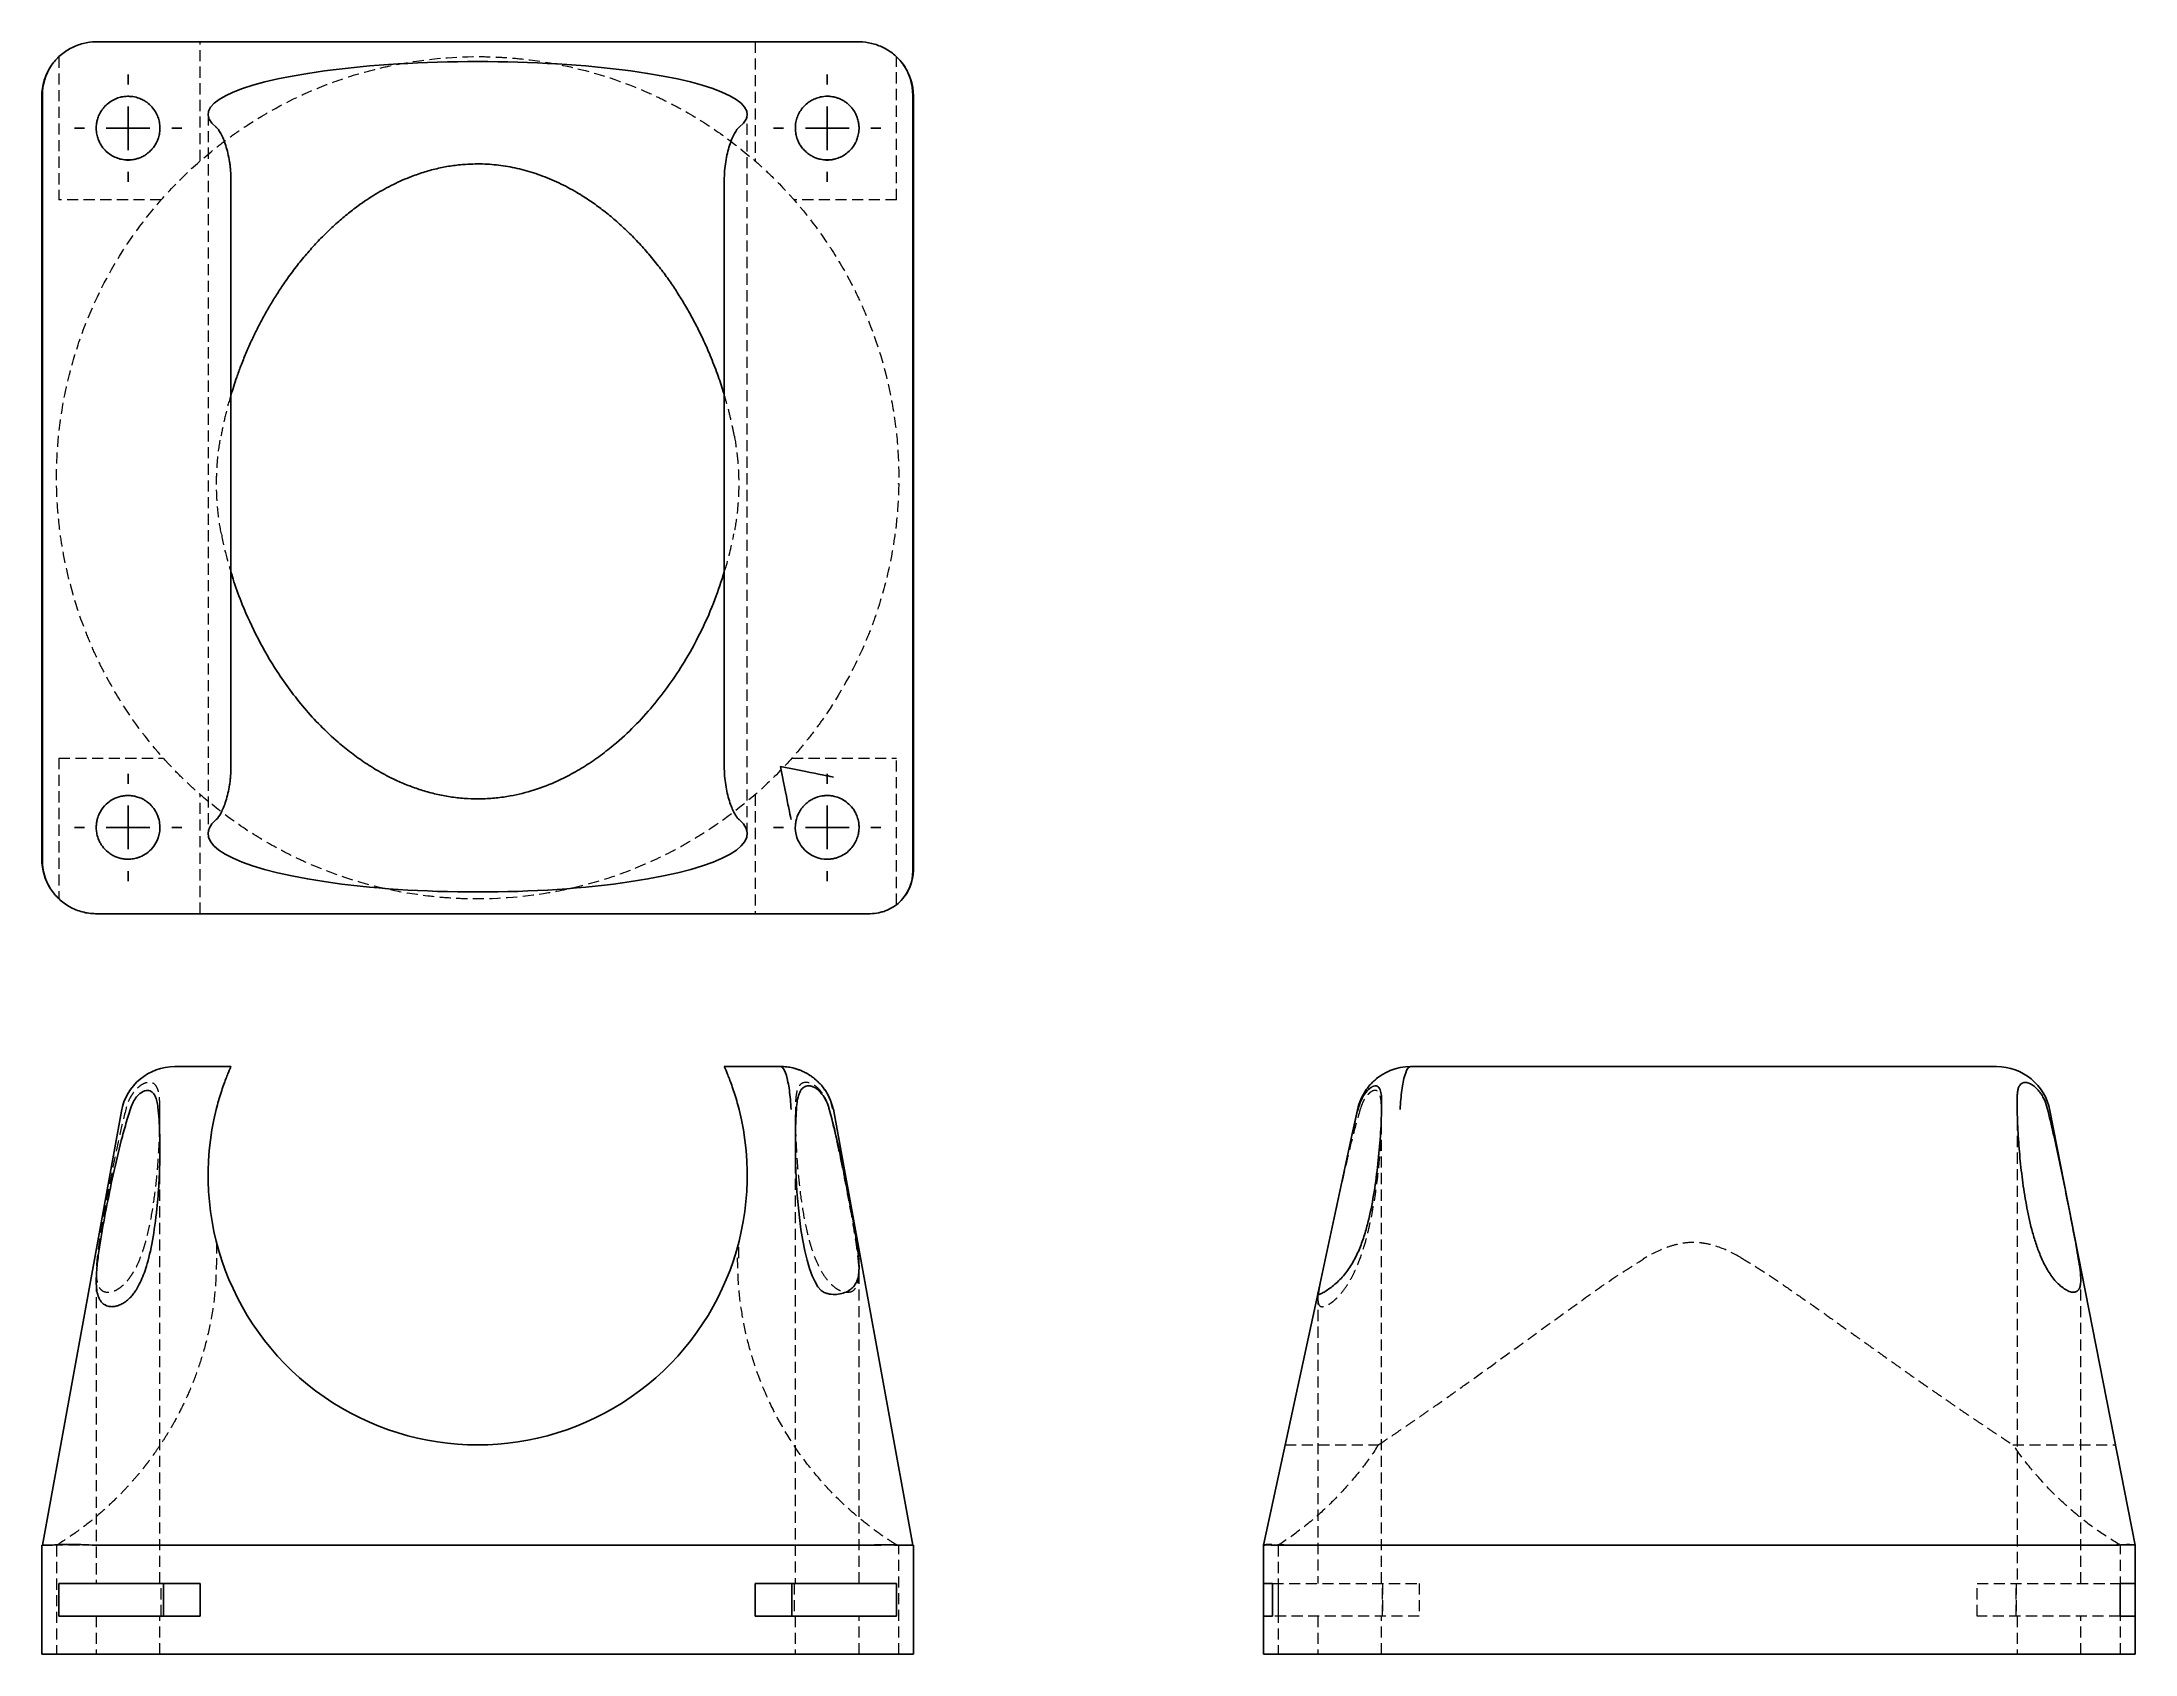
# Model space of a CAD drawing. Header units: millimetres. Extents: x 33 to 273, y 23 to 208.
import ezdxf

# ---------------------------------------------------------------- set-up
doc = ezdxf.new("R2010")
doc.units = ezdxf.units.MM
doc.linetypes.add('HIDDEN', pattern=[1.905, 1.27, -0.635])
doc.layers.add('10', color=7, linetype='Continuous')

# ---------------------------------------------------------------- blocks, each defined once
blk = doc.blocks.new('SW_CENTERMARKSYMBOL_0')
at = {"layer": '10', "color": 0}
for p, q in [((0, 5), (0, 6.15)), ((0, 0), (0, 2.5)), ((-5, 0), (-6.15, 0)), ((0, 0), (-2.5, 0)), ((0, 0), (0, -2.5)), ((0, 0), (2.5, 0)), ((5, 0), (6.15, 0)), ((0, -5), (0, -6.15))]:
    blk.add_line(p, q, dxfattribs=at)
blk = doc.blocks.new('SW_CENTERMARKSYMBOL_1')
at = {"layer": '10', "color": 0}
for p, q in [((0, 5), (0, 6.15)), ((0, 0), (0, 2.5)), ((-5, 0), (-6.15, 0)), ((0, 0), (-2.5, 0)), ((0, 0), (0, -2.5)), ((0, 0), (2.5, 0)), ((5, 0), (6.15, 0)), ((0, -5), (0, -6.15))]:
    blk.add_line(p, q, dxfattribs=at)
blk = doc.blocks.new('SW_CENTERMARKSYMBOL_2')
at = {"layer": '10', "color": 0}
for p, q in [((0, 5), (0, 6.15)), ((0, 0), (0, 2.5)), ((-5, 0), (-6.15, 0)), ((0, 0), (-2.5, 0)), ((0, 0), (0, -2.5)), ((0, 0), (2.5, 0)), ((5, 0), (6.15, 0)), ((0, -5), (0, -6.15))]:
    blk.add_line(p, q, dxfattribs=at)
blk = doc.blocks.new('SW_CENTERMARKSYMBOL_3')
at = {"layer": '10', "color": 0}
for p, q in [((0, 5), (0, 6.15)), ((0, 0), (0, 2.5)), ((-5, 0), (-6.15, 0)), ((0, 0), (-2.5, 0)), ((0, 0), (0, -2.5)), ((0, 0), (2.5, 0)), ((5, 0), (6.15, 0)), ((0, -5), (0, -6.15))]:
    blk.add_line(p, q, dxfattribs=at)

msp = doc.modelspace()

# ---------------------------------------------------------------- linework, layer by layer
at = {"color": 7, "linetype": 'HIDDEN', "lineweight": 18}
for p, q in [((35.12, 206.2), (35.12, 189.82)), ((51.32, 194.28), (51.32, 207.91)), ((114.86, 207.91), (114.86, 194.28)), ((131.06, 189.82), (131.06, 206.2)), ((52.22, 199.61), (52.22, 117.24)), ((113.96, 117.24), (113.96, 199.61)), ((39.41, 198.1), (39.41, 198.03)), ((119.48, 198.22), (119.47, 198.03)), ((46.86, 189.82), (35.12, 189.82)), ((131.06, 189.82), (119.33, 189.82)), ((35.12, 125.91), (47.1, 125.91)), ((35.12, 125.91), (35.12, 109.8)), ((119.09, 125.91), (131.06, 125.91)), ((131.06, 109.12), (131.06, 125.91)), ((51.32, 108.09), (51.32, 121.72)), ((114.86, 121.72), (114.86, 108.09)), ((39.41, 118.07), (39.41, 117.97)), ((39.41, 117.97), (39.41, 117.85)), ((122.93, 87.8), (122.83, 87.94)), ((186.62, 31.41), (186.62, 86.35)), ((259.39, 86.45), (259.39, 31.41)), ((46.7, 81.23), (46.7, 85.08)), ((119.47, 85.05), (119.47, 81.54)), ((183.86, 85.68), (183.86, 85.64)), ((119.47, 81.54), (119.47, 31.41)), ((46.7, 31.41), (46.7, 81.23)), ((53.19, 70.44), (53.19, 68.62)), ((112.99, 68.63), (112.99, 70.45)), ((53.25, 68.62), (53.25, 68.62)), ((126.77, 31.41), (126.77, 67.6)), ((39.41, 67.07), (39.41, 66.1)), ((39.41, 66.1), (39.41, 31.41)), ((266.68, 31.41), (266.68, 66.19)), ((179.32, 64.62), (179.32, 31.41)), ((175.57, 47.26), (186.24, 47.26)), ((258.91, 47.26), (270.66, 47.26)), ((34.17, 35.77), (34.3, 35.77)), ((34.87, 35.77), (34.87, 23.31)), ((131.09, 35.77), (131.24, 35.77)), ((131.3, 35.77), (131.31, 35.77)), ((131.31, 35.77), (131.31, 35.77)), ((131.32, 23.31), (131.32, 35.77)), ((174.78, 35.77), (174.78, 23.31)), ((271.22, 23.31), (271.22, 35.78)), ((46.86, 27.67), (46.86, 31.41)), ((119.33, 31.41), (119.33, 27.67)), ((174.12, 31.41), (190.91, 31.41)), ((174.8, 27.67), (174.8, 31.41)), ((186.72, 31.41), (186.72, 27.67)), ((186.72, 27.67), (186.72, 31.41)), ((190.91, 31.41), (190.91, 27.67)), ((254.82, 31.41), (271.2, 31.41)), ((254.82, 27.67), (254.82, 31.41)), ((259.28, 27.67), (259.28, 31.41)), ((259.28, 31.41), (259.28, 27.67)), ((271.2, 31.41), (271.2, 27.67)), ((39.41, 27.67), (39.41, 23.31)), ((46.7, 23.31), (46.7, 27.67)), ((119.47, 27.67), (119.47, 23.31)), ((126.77, 23.31), (126.77, 27.67)), ((190.91, 27.67), (174.12, 27.67)), ((179.32, 27.67), (179.32, 23.31)), ((186.62, 23.31), (186.62, 27.67)), ((271.2, 27.67), (254.82, 27.67)), ((259.39, 27.67), (259.39, 23.31)), ((266.68, 23.31), (266.68, 27.67))]:
    msp.add_line(p, q, dxfattribs=at)
at = {"color": 7, "linetype": 'Continuous', "lineweight": 25}
for p, q in [((126.77, 207.91), (39.41, 207.91)), ((33.18, 201.68), (33.18, 114.32)), ((33.25, 114.22), (33.25, 201.78)), ((132.93, 201.78), (132.93, 113)), ((133, 113.07), (133, 201.68)), ((54.84, 124.95), (54.84, 192.04)), ((111.34, 192.04), (111.34, 124.95)), ((39.41, 108.09), (128.02, 108.09)), ((54.84, 90.59), (48.42, 90.59)), ((117.76, 90.59), (111.34, 90.59)), ((185.37, 88.57), (186.09, 89.25)), ((257.04, 90.59), (189.95, 90.59)), ((42.29, 85.48), (33.25, 35.77)), ((123.7, 85.84), (123.85, 85.68)), ((132.93, 35.77), (123.89, 85.48)), ((183.86, 85.64), (183.26, 82.88)), ((272.91, 35.77), (263.16, 85.56)), ((179.34, 64.72), (183.26, 82.88)), ((179.34, 64.72), (173.09, 35.77)), ((33.18, 35.77), (33.18, 23.31)), ((33.18, 35.77), (34.17, 35.77)), ((39.41, 35.77), (128.02, 35.77)), ((133, 35.77), (131.6, 35.77)), ((133, 23.31), (133, 35.77)), ((173.09, 35.77), (173.09, 31.41)), ((173.09, 35.77), (173.09, 35.77)), ((178.07, 35.77), (174.61, 35.77)), ((178.07, 35.77), (266.68, 35.77)), ((266.68, 35.77), (270.49, 35.77)), ((272.91, 35.77), (272.91, 35.77)), ((272.91, 31.41), (272.91, 35.77)), ((35.12, 27.67), (35.12, 31.41)), ((35.12, 31.41), (39.41, 31.41)), ((39.41, 31.41), (51.32, 31.41)), ((47.1, 31.41), (47.1, 27.67)), ((51.32, 31.41), (51.32, 27.67)), ((114.86, 27.67), (114.86, 31.41)), ((114.86, 31.41), (128.02, 31.41)), ((119.09, 27.67), (119.09, 31.41)), ((128.02, 31.41), (131.06, 31.41)), ((131.06, 31.41), (131.06, 27.67)), ((173.09, 31.41), (174.12, 31.41)), ((173.09, 27.67), (173.09, 31.41)), ((174.12, 31.41), (174.12, 27.67)), ((271.2, 31.41), (272.91, 31.41)), ((271.2, 27.67), (271.2, 31.41)), ((272.91, 31.41), (272.91, 27.67)), ((39.41, 27.67), (35.12, 27.67)), ((51.32, 27.67), (39.41, 27.67)), ((128.02, 27.67), (114.86, 27.67)), ((131.06, 27.67), (128.02, 27.67)), ((173.09, 27.67), (173.09, 23.31)), ((174.12, 27.67), (173.09, 27.67)), ((272.91, 27.67), (271.2, 27.67)), ((272.91, 23.31), (272.91, 27.67)), ((33.18, 23.31), (39.41, 23.31)), ((128.02, 23.31), (39.41, 23.31)), ((128.02, 23.31), (133, 23.31)), ((173.09, 23.31), (178.07, 23.31)), ((266.68, 23.31), (178.07, 23.31)), ((266.68, 23.31), (272.91, 23.31))]:
    msp.add_line(p, q, dxfattribs=at)
at = {"color": 7, "linetype": 'HIDDEN', "lineweight": 18, "flags": 128}
for points in [[(119.47, 198.03), (119.54, 197.34), (119.71, 196.75)], [(119.64, 119.07), (119.54, 118.66), (119.49, 118.26)], [(46.35, 116.41), (46.56, 116.94), (46.65, 117.33)]]:
    msp.add_lwpolyline(points, dxfattribs=at)
at = {"color": 7, "linetype": 'Continuous', "lineweight": 25}
for centre, radius, start, end in [((39.41, 201.68), 6.23, 90, 90.4271), ((126.77, 201.68), 6.23, 89.6252, 90), ((39.41, 201.68), 6.23, 145.2328, 180), ((126.77, 201.68), 6.23, 0, 37.7431), ((123.12, 117.97), 3.65, 175.4443, 264.7575), ((43.06, 117.97), 3.65, 305.1204, 334.6778), ((39.41, 114.32), 6.23, 180, 212.7146), ((128.02, 113.07), 4.98, 315.956, 0), ((39.41, 114.32), 6.23, 269.3785, 270), ((128.02, 113.07), 4.98, 270, 270.3986), ((48.42, 84.36), 6.23, 90, 169.6952), ((257.04, 84.36), 6.23, 11.0844, 90), ((83.09, 78.13), 30.87, 165.856, 14.144), ((117.76, 84.36), 6.23, 10.3048, 12.1837)]:
    msp.add_arc(centre, radius, start, end, dxfattribs=at)
at = {"color": 7, "linetype": 'HIDDEN', "lineweight": 18}
for centre, radius, start, end in [((43.06, 198.03), 3.65, 351.4438, 7.2091), ((43.06, 198.03), 3.65, 265.9736, 286.6725), ((123.12, 198.03), 3.65, 266.1596, 286.3712), ((83.09, 158), 48.22, 359.1284, 359.219), ((43.06, 117.97), 3.65, 76.7866, 97.3281), ((43.06, 117.97), 3.65, 14.0139, 33.3476), ((123.12, 117.97), 3.65, 79.4228, 96.9629), ((43.06, 117.97), 3.65, 287.0337, 305.1204)]:
    msp.add_arc(centre, radius, start, end, dxfattribs=at)
at = {"color": 7, "linetype": 'Continuous', "lineweight": 25}
for centre, major_axis, ratio, start_param, end_param in [((39.58, 201.56), (-4.39, 4.73), 0.966087, 0.223267, 0.805464), ((83.09, 199.61), (30.87, 0), 0.195909, 6.040234, 9.667729), ((126.59, 201.56), (4.39, 4.73), 0.966087, 5.477721, 6.111248), ((83.09, 117.24), (30.87, 0), 0.215909, 2.894734, 6.530044), ((39.58, 114.46), (-4.17, -4.95), 0.962395, 5.431224, 5.976791), ((127.86, 113.19), (3.34, -3.96), 0.962395, 0.111416, 0.851961), ((123.12, 81.54), (0, 16.89), 0.215909, 1.491285, 3.050093), ((43.06, 81.54), (0, 16.89), 0.215909, 3.75456, 4.270433), ((39.41, 64.62), (0, 28.85), 0.215909, 3.130745, 3.141593), ((128.02, 58.85), (0, 23.08), 0.215909, 3.141593, 3.148549)]:
    msp.add_ellipse(centre, major_axis=major_axis, ratio=ratio, start_param=start_param, end_param=end_param, dxfattribs=at)
at = {"color": 7, "linetype": 'HIDDEN', "lineweight": 18}
msp.add_ellipse((39.41, 67.57), major_axis=(0, 31.8), ratio=0.195909, start_param=3.134138, end_param=3.141593, dxfattribs=at)
at = {"color": 7, "linetype": 'Continuous', "lineweight": 25}
for points, knots in [([(39.37, 207.91), (38.87, 207.91), (38.38, 207.84), (37.66, 207.66), (37.42, 207.59), (36.95, 207.41), (36.73, 207.31), (36.29, 207.08), (36.08, 206.95), (35.67, 206.67), (35.47, 206.51), (34.91, 206.02), (34.58, 205.64), (34.3, 205.23)], [0, 0, 0, 0, 0.25, 0.25, 0.375, 0.375, 0.5, 0.5, 0.625, 0.625, 0.75, 0.75, 1, 1, 1, 1]), ([(131.7, 205.49), (131.41, 205.87), (131.08, 206.2), (130.36, 206.8), (129.95, 207.06), (129.11, 207.47), (128.67, 207.63), (127.75, 207.85), (127.29, 207.91), (126.81, 207.91)], [0, 0, 0, 0, 0.25, 0.25, 0.5, 0.5, 0.75, 0.75, 1, 1, 1, 1]), ([(42.84, 194.39), (42.6, 194.41), (42.37, 194.45), (41.94, 194.55), (41.74, 194.63), (41.35, 194.81), (41.15, 194.92), (40.79, 195.17), (40.61, 195.32), (40.26, 195.68), (40.1, 195.88), (39.87, 196.26), (39.8, 196.39), (39.66, 196.69), (39.6, 196.86), (39.5, 197.23), (39.45, 197.43), (39.41, 197.89), (39.4, 198.15), (39.45, 198.59), (39.48, 198.75), (39.56, 199.08), (39.61, 199.25), (39.76, 199.61), (39.86, 199.8), (40.04, 200.08), (40.1, 200.17), (40.24, 200.35), (40.32, 200.45), (40.57, 200.71), (40.75, 200.87), (41.15, 201.16), (41.36, 201.27), (41.78, 201.46), (41.98, 201.53), (42.37, 201.62), (42.56, 201.65), (42.9, 201.68), (43.06, 201.68), (43.35, 201.67), (43.49, 201.66), (43.87, 201.6), (44.09, 201.54), (44.47, 201.4), (44.64, 201.32), (44.94, 201.16), (45.07, 201.08), (45.43, 200.82), (45.62, 200.64), (45.95, 200.27), (46.08, 200.08), (46.31, 199.7), (46.4, 199.5), (46.55, 199.11), (46.6, 198.91), (46.68, 198.48), (46.7, 198.27), (46.7, 198.03)], [0, 0, 0, 0, 0.0625, 0.0625, 0.125, 0.125, 0.1875, 0.1875, 0.25, 0.25, 0.3125, 0.3125, 0.34375, 0.34375, 0.375, 0.375, 0.40625, 0.40625, 0.4375, 0.4375, 0.453125, 0.453125, 0.46875, 0.46875, 0.484375, 0.484375, 0.492187, 0.492187, 0.5, 0.5, 0.515625, 0.515625, 0.53125, 0.53125, 0.546875, 0.546875, 0.5625, 0.5625, 0.578125, 0.578125, 0.59375, 0.59375, 0.625, 0.625, 0.65625, 0.65625, 0.6875, 0.6875, 0.75, 0.75, 0.8125, 0.8125, 0.875, 0.875, 0.9375, 0.9375, 1, 1, 1, 1]), ([(119.48, 197.85), (119.47, 198.1), (119.48, 198.32), (119.54, 198.76), (119.59, 198.97), (119.72, 199.38), (119.81, 199.58), (120.02, 199.97), (120.15, 200.16), (120.46, 200.54), (120.64, 200.72), (120.98, 200.99), (121.11, 201.08), (121.4, 201.25), (121.56, 201.33), (121.92, 201.48), (122.13, 201.55), (122.61, 201.65), (122.88, 201.69), (123.37, 201.68), (123.54, 201.66), (123.91, 201.6), (124.11, 201.55), (124.42, 201.44), (124.53, 201.4), (124.74, 201.31), (124.84, 201.25), (125.05, 201.13), (125.16, 201.06), (125.36, 200.92), (125.46, 200.84), (125.64, 200.67), (125.73, 200.59), (125.89, 200.41), (125.97, 200.31), (126.18, 200.03), (126.3, 199.84), (126.48, 199.46), (126.55, 199.28), (126.66, 198.93), (126.7, 198.76), (126.75, 198.45), (126.76, 198.31), (126.77, 198.03), (126.77, 197.9), (126.74, 197.53), (126.7, 197.31), (126.6, 196.93), (126.54, 196.76), (126.41, 196.44), (126.33, 196.3), (126.1, 195.91), (125.94, 195.7), (125.59, 195.34), (125.41, 195.19), (125.04, 194.92), (124.85, 194.82), (124.45, 194.63), (124.24, 194.56), (123.81, 194.45), (123.58, 194.41), (123.34, 194.39)], [0, 0, 0, 0, 0.0625, 0.0625, 0.125, 0.125, 0.1875, 0.1875, 0.25, 0.25, 0.3125, 0.3125, 0.34375, 0.34375, 0.375, 0.375, 0.40625, 0.40625, 0.4375, 0.4375, 0.453125, 0.453125, 0.46875, 0.46875, 0.476562, 0.476562, 0.484375, 0.484375, 0.492187, 0.492187, 0.5, 0.5, 0.507812, 0.507812, 0.515625, 0.515625, 0.53125, 0.53125, 0.546875, 0.546875, 0.5625, 0.5625, 0.578125, 0.578125, 0.59375, 0.59375, 0.625, 0.625, 0.65625, 0.65625, 0.6875, 0.6875, 0.75, 0.75, 0.8125, 0.8125, 0.875, 0.875, 0.9375, 0.9375, 1, 1, 1, 1]), ([(46.7, 197.85), (46.69, 197.76), (46.69, 197.64), (46.65, 197.4), (46.63, 197.32), (46.59, 197.12), (46.56, 197.02), (46.49, 196.79), (46.44, 196.67), (46.33, 196.41), (46.26, 196.28), (46.09, 196), (45.99, 195.86), (45.77, 195.59), (45.64, 195.45), (45.36, 195.21), (45.22, 195.09), (44.92, 194.89), (44.77, 194.81), (44.47, 194.67), (44.33, 194.62), (44.07, 194.53), (43.94, 194.49), (43.7, 194.44), (43.6, 194.43), (43.4, 194.4), (43.3, 194.4), (43.06, 194.38), (42.93, 194.39), (42.84, 194.39)], [0, 0, 0, 0, 0.125, 0.125, 0.1875, 0.1875, 0.25, 0.25, 0.3125, 0.3125, 0.375, 0.375, 0.4375, 0.4375, 0.5, 0.5, 0.5625, 0.5625, 0.625, 0.625, 0.6875, 0.6875, 0.75, 0.75, 0.8125, 0.8125, 0.875, 0.875, 1, 1, 1, 1]), ([(54.84, 192.04), (54.84, 192.41), (54.83, 192.78), (54.79, 193.31), (54.77, 193.49), (54.73, 193.84), (54.7, 194.01), (54.62, 194.53), (54.56, 194.85), (54.41, 195.47), (54.33, 195.77), (54.16, 196.31), (54.07, 196.56), (53.88, 197.02), (53.78, 197.23), (53.59, 197.58), (53.49, 197.74), (53.3, 197.99), (53.21, 198.09), (53.12, 198.16)], [0, 0, 0, 0, 0.125, 0.125, 0.1875, 0.1875, 0.25, 0.25, 0.375, 0.375, 0.5, 0.5, 0.625, 0.625, 0.75, 0.75, 0.875, 0.875, 1, 1, 1, 1]), ([(113.06, 198.16), (112.88, 198.02), (112.69, 197.77), (112.3, 197.04), (112.11, 196.59), (111.85, 195.76), (111.76, 195.47), (111.62, 194.85), (111.56, 194.53), (111.45, 193.85), (111.41, 193.49), (111.35, 192.78), (111.34, 192.41), (111.34, 192.04)], [0, 0, 0, 0, 0.25, 0.25, 0.5, 0.5, 0.625, 0.625, 0.75, 0.75, 0.875, 0.875, 1, 1, 1, 1]), ([(123.34, 194.39), (123.24, 194.39), (123.12, 194.38), (122.88, 194.4), (122.79, 194.4), (122.59, 194.43), (122.48, 194.44), (122.25, 194.49), (122.12, 194.52), (121.85, 194.61), (121.71, 194.67), (121.42, 194.81), (121.27, 194.89), (120.97, 195.09), (120.82, 195.2), (120.55, 195.45), (120.42, 195.58), (120.19, 195.86), (120.09, 196), (119.92, 196.27), (119.86, 196.41), (119.74, 196.66), (119.69, 196.78), (119.62, 197.01), (119.59, 197.11), (119.55, 197.31), (119.53, 197.4), (119.49, 197.64), (119.48, 197.76), (119.48, 197.85)], [0, 0, 0, 0, 0.125, 0.125, 0.1875, 0.1875, 0.25, 0.25, 0.3125, 0.3125, 0.375, 0.375, 0.4375, 0.4375, 0.5, 0.5, 0.5625, 0.5625, 0.625, 0.625, 0.6875, 0.6875, 0.75, 0.75, 0.8125, 0.8125, 0.875, 0.875, 1, 1, 1, 1]), ([(111.34, 167.47), (111.3, 167.61), (111.07, 168.42), (110.54, 169.93), (109.8, 171.85), (109.03, 173.62), (108.27, 175.18), (107.47, 176.69), (106.63, 178.14), (105.75, 179.54), (104.81, 180.92), (103.75, 182.33), (102.58, 183.76), (101.32, 185.15), (100.03, 186.44), (98.72, 187.62), (97.4, 188.69), (95.99, 189.72), (94.34, 190.76), (92.43, 191.78), (90.31, 192.67), (88.18, 193.32), (86.05, 193.76), (83.88, 193.96), (81.91, 193.93), (80.13, 193.74), (78.58, 193.45), (77.02, 193.04), (75.29, 192.44), (73.39, 191.6), (71.35, 190.48), (69.6, 189.31), (68.1, 188.15), (66.84, 187.07), (65.59, 185.89), (64.36, 184.61), (63.16, 183.24), (61.99, 181.77), (60.96, 180.33), (60.06, 178.96), (59.27, 177.68), (58.53, 176.37), (57.82, 175.03), (57.16, 173.65), (56.54, 172.24), (55.99, 170.86), (55.4, 169.27), (55.05, 168.15), (54.84, 167.46)], [0, 0, 0, 0, 0.005473, 0.032906, 0.062982, 0.085947, 0.108417, 0.130398, 0.151896, 0.172916, 0.193466, 0.215233, 0.239212, 0.262233, 0.284314, 0.305481, 0.325758, 0.345177, 0.366739, 0.393671, 0.419369, 0.444018, 0.46783, 0.49104, 0.515216, 0.532163, 0.549461, 0.567202, 0.585475, 0.610796, 0.63737, 0.665344, 0.684398, 0.704275, 0.725001, 0.746596, 0.769081, 0.792473, 0.816788, 0.835766, 0.854943, 0.874324, 0.893912, 0.913712, 0.933728, 0.953964, 0.971936, 1, 1, 1, 1]), ([(54.84, 147.22), (54.95, 146.85), (55.32, 145.58), (56.3, 143.03), (57.87, 139.56), (59.76, 136.31), (61.59, 133.67), (63.24, 131.6), (65.06, 129.6), (66.87, 127.9), (68.61, 126.48), (70.24, 125.32), (71.99, 124.24), (73.69, 123.38), (75.3, 122.7), (76.79, 122.18), (78.34, 121.76), (79.93, 121.46), (81.54, 121.27), (83.16, 121.21), (84.8, 121.28), (86.86, 121.54), (89.28, 122.1), (91.75, 123.02), (93.86, 124.07), (95.68, 125.15), (97.39, 126.35), (99.31, 127.89), (101.34, 129.81), (103.42, 132.14), (105.29, 134.62), (107.11, 137.43), (108.8, 140.58), (110.27, 143.92), (111, 146.18), (111.34, 147.24)], [0, 0, 0, 0, 0.015398, 0.052175, 0.108814, 0.16544, 0.198488, 0.231533, 0.265164, 0.298787, 0.322351, 0.345911, 0.369999, 0.394081, 0.411655, 0.429227, 0.447259, 0.465289, 0.482895, 0.500499, 0.518742, 0.536985, 0.568786, 0.601326, 0.625615, 0.649912, 0.674868, 0.69983, 0.738332, 0.776847, 0.816366, 0.855891, 0.905891, 0.955897, 1, 1, 1, 1]), ([(53.15, 118.86), (53.33, 119.01), (53.51, 119.27), (53.8, 119.82), (53.9, 120.03), (54.08, 120.48), (54.17, 120.73), (54.35, 121.27), (54.42, 121.57), (54.57, 122.18), (54.63, 122.5), (54.71, 123), (54.73, 123.18), (54.77, 123.53), (54.79, 123.7), (54.83, 124.23), (54.84, 124.59), (54.84, 124.95)], [0, 0, 0, 0, 0.25, 0.25, 0.375, 0.375, 0.5, 0.5, 0.625, 0.625, 0.75, 0.75, 0.8125, 0.8125, 0.875, 0.875, 1, 1, 1, 1]), ([(111.34, 124.95), (111.34, 124.59), (111.35, 124.23), (111.41, 123.53), (111.45, 123.18), (111.55, 122.5), (111.61, 122.18), (111.75, 121.57), (111.83, 121.27), (112, 120.73), (112.09, 120.48), (112.28, 120.03), (112.38, 119.82), (112.57, 119.46), (112.66, 119.3), (112.85, 119.04), (112.94, 118.94), (113.03, 118.86)], [0, 0, 0, 0, 0.125, 0.125, 0.25, 0.25, 0.375, 0.375, 0.5, 0.5, 0.625, 0.625, 0.75, 0.75, 0.875, 0.875, 1, 1, 1, 1]), ([(123.85, 123.74), (123.68, 123.77), (123.19, 123.87), (121.37, 124.23), (119.37, 124.63), (117.76, 124.95)], [-1.570796, -1.570796, -1.570796, -1.570796, -1.182753, -0.988731, -0.212645, -0.212645, -0.212645, -0.212645]), ([(117.76, 124.95), (118.08, 123.34), (118.48, 121.34), (118.85, 119.52), (118.94, 119.03), (118.98, 118.86)], [-1.570796, -1.570796, -1.570796, -1.570796, -0.79471, -0.600688, -0.212645, -0.212645, -0.212645, -0.212645]), ([(45.16, 114.99), (44.96, 114.85), (44.73, 114.72), (44.31, 114.54), (44.15, 114.49), (43.88, 114.42), (43.78, 114.4), (43.58, 114.36), (43.47, 114.35), (43.24, 114.33), (43.11, 114.32), (42.85, 114.33), (42.72, 114.34), (42.43, 114.38), (42.28, 114.4), (41.97, 114.49), (41.81, 114.54), (41.51, 114.67), (41.35, 114.74), (41.05, 114.92), (40.91, 115.02), (40.52, 115.33), (40.29, 115.57), (40.03, 115.93), (39.95, 116.05), (39.82, 116.29), (39.76, 116.41), (39.61, 116.76), (39.54, 116.98), (39.45, 117.39), (39.43, 117.59), (39.41, 117.95), (39.41, 118.12), (39.44, 118.43), (39.46, 118.57), (39.51, 118.85), (39.55, 118.97), (39.66, 119.33), (39.76, 119.54), (40.06, 120.09), (40.29, 120.38), (40.8, 120.85), (41.06, 121.04), (41.64, 121.35), (41.94, 121.46), (42.45, 121.57), (42.63, 121.6), (43, 121.62), (43.21, 121.62), (43.43, 121.6)], [0, 0, 0, 0, 0.0625, 0.0625, 0.09375, 0.09375, 0.109375, 0.109375, 0.125, 0.125, 0.140625, 0.140625, 0.15625, 0.15625, 0.171875, 0.171875, 0.1875, 0.1875, 0.203125, 0.203125, 0.21875, 0.21875, 0.25, 0.25, 0.265625, 0.265625, 0.28125, 0.28125, 0.3125, 0.3125, 0.34375, 0.34375, 0.375, 0.375, 0.40625, 0.40625, 0.4375, 0.4375, 0.5, 0.5, 0.625, 0.625, 0.75, 0.75, 0.875, 0.875, 0.9375, 0.9375, 1, 1, 1, 1]), ([(43.43, 121.6), (43.51, 121.59), (43.61, 121.58), (43.85, 121.53), (43.99, 121.5), (44.32, 121.4), (44.5, 121.33), (44.79, 121.18), (44.9, 121.12), (45.1, 120.99), (45.2, 120.92), (45.49, 120.7), (45.67, 120.53), (45.88, 120.28), (45.94, 120.2), (46.06, 120.05), (46.11, 119.97), (46.24, 119.76), (46.3, 119.63), (46.41, 119.42), (46.44, 119.33), (46.47, 119.25)], [0, 0, 0, 0, 0.125, 0.125, 0.25, 0.25, 0.375, 0.375, 0.4375, 0.4375, 0.5, 0.5, 0.625, 0.625, 0.6875, 0.6875, 0.75, 0.75, 0.875, 0.875, 1, 1, 1, 1]), ([(119.6, 118.93), (119.63, 119.01), (119.65, 119.11), (119.75, 119.36), (119.81, 119.51), (119.99, 119.85), (120.11, 120.05), (120.36, 120.35), (120.45, 120.46), (120.66, 120.67), (120.78, 120.77), (121.02, 120.96), (121.15, 121.04), (121.42, 121.2), (121.55, 121.26), (121.81, 121.37), (121.93, 121.42), (122.16, 121.49), (122.27, 121.52), (122.58, 121.58), (122.76, 121.6), (123.05, 121.62), (123.17, 121.62), (123.27, 121.61)], [0, 0, 0, 0, 0.125, 0.125, 0.25, 0.25, 0.375, 0.375, 0.4375, 0.4375, 0.5, 0.5, 0.5625, 0.5625, 0.625, 0.625, 0.6875, 0.6875, 0.75, 0.75, 0.875, 0.875, 1, 1, 1, 1]), ([(123.32, 121.61), (123.62, 121.6), (123.88, 121.55), (124.38, 121.4), (124.61, 121.31), (125.05, 121.07), (125.26, 120.93), (125.67, 120.59), (125.87, 120.39), (126.15, 120.01), (126.24, 119.87), (126.41, 119.56), (126.49, 119.38), (126.63, 118.99), (126.69, 118.77), (126.75, 118.38), (126.76, 118.25), (126.77, 117.95), (126.77, 117.79), (126.74, 117.46), (126.71, 117.29), (126.62, 116.93), (126.56, 116.74), (126.39, 116.35), (126.29, 116.16), (126.04, 115.77), (125.89, 115.58), (125.54, 115.23), (125.34, 115.06), (124.89, 114.77), (124.65, 114.65), (124.27, 114.51), (124.13, 114.46), (123.87, 114.4), (123.73, 114.37), (123.46, 114.34), (123.32, 114.33), (123.05, 114.32), (122.92, 114.33), (122.79, 114.34)], [0, 0, 0, 0, 0.125, 0.125, 0.25, 0.25, 0.375, 0.375, 0.5, 0.5, 0.5625, 0.5625, 0.625, 0.625, 0.6875, 0.6875, 0.71875, 0.71875, 0.75, 0.75, 0.78125, 0.78125, 0.8125, 0.8125, 0.84375, 0.84375, 0.875, 0.875, 0.90625, 0.90625, 0.9375, 0.9375, 0.953125, 0.953125, 0.96875, 0.96875, 0.984375, 0.984375, 1, 1, 1, 1]), ([(46.47, 119.25), (46.58, 118.95), (46.64, 118.68), (46.71, 118.18), (46.71, 117.94), (46.68, 117.49), (46.64, 117.26), (46.53, 116.83), (46.45, 116.62), (46.35, 116.41)], [0, 0, 0, 0, 0.25, 0.25, 0.5, 0.5, 0.75, 0.75, 1, 1, 1, 1]), ([(119.49, 118.26), (119.49, 118.32), (119.5, 118.42), (119.53, 118.59), (119.56, 118.75), (119.59, 118.86), (119.6, 118.92)], [0, 0, 0, 0, 0.2678317, 0.5237513, 0.7677938, 1, 1, 1, 1]), ([(34.17, 110.95), (34.45, 110.52), (34.78, 110.12), (35.34, 109.6), (35.54, 109.43), (35.96, 109.13), (36.17, 108.99), (36.62, 108.74), (36.85, 108.63), (37.33, 108.44), (37.58, 108.36), (38.32, 108.16), (38.83, 108.1), (39.35, 108.09)], [0, 0, 0, 0, 0.25, 0.25, 0.375, 0.375, 0.5, 0.5, 0.625, 0.625, 0.75, 0.75, 1, 1, 1, 1]), ([(128.05, 108.09), (128.38, 108.09), (128.71, 108.13), (129.19, 108.23), (129.35, 108.27), (129.67, 108.37), (129.83, 108.43), (130.28, 108.62), (130.57, 108.78), (131.11, 109.15), (131.37, 109.37), (131.6, 109.61)], [0, 0, 0, 0, 0.25, 0.25, 0.375, 0.375, 0.5, 0.5, 0.75, 0.75, 1, 1, 1, 1]), ([(53.15, 85.68), (53.33, 86.37), (53.51, 87.01), (53.8, 87.91), (53.9, 88.19), (54.08, 88.71), (54.17, 88.95), (54.35, 89.4), (54.42, 89.6), (54.57, 89.95), (54.63, 90.1), (54.71, 90.28), (54.73, 90.33), (54.77, 90.43), (54.79, 90.47), (54.83, 90.56), (54.84, 90.59), (54.84, 90.59)], [0, 0, 0, 0, 0.25, 0.25, 0.375, 0.375, 0.5, 0.5, 0.625, 0.625, 0.75, 0.75, 0.8125, 0.8125, 0.875, 0.875, 1, 1, 1, 1]), ([(111.34, 90.59), (111.34, 90.59), (111.35, 90.56), (111.41, 90.44), (111.45, 90.34), (111.55, 90.1), (111.61, 89.95), (111.75, 89.6), (111.83, 89.4), (112, 88.96), (112.09, 88.71), (112.28, 88.19), (112.38, 87.9), (112.57, 87.31), (112.66, 87), (112.85, 86.36), (112.94, 86.02), (113.03, 85.68)], [0, 0, 0, 0, 0.125, 0.125, 0.25, 0.25, 0.375, 0.375, 0.5, 0.5, 0.625, 0.625, 0.75, 0.75, 0.875, 0.875, 1, 1, 1, 1]), ([(122.14, 88.79), (121.94, 88.98), (121.56, 89.31), (120.98, 89.7), (120.47, 89.97), (120.04, 90.16), (119.63, 90.31), (119.12, 90.45), (118.47, 90.57), (118.01, 90.58), (117.76, 90.59)], [0, 0, 0, 0, 0.165459, 0.303596, 0.418178, 0.512834, 0.593587, 0.699926, 0.838313, 1, 1, 1, 1]), ([(117.76, 90.59), (118.08, 90.59), (118.48, 89.77), (118.85, 87.59), (118.94, 86.46), (118.98, 85.68)], [-1.570796, -1.570796, -1.570796, -1.570796, -0.79471, -0.600688, -0.212645, -0.212645, -0.212645, -0.212645]), ([(122.83, 87.94), (122.71, 88.12), (122.51, 88.43), (122.24, 88.67), (122.12, 88.78)], [0, 0, 0, 0, 0.556206, 1, 1, 1, 1]), ([(189.95, 90.59), (188.34, 90.59), (186.34, 89.77), (184.52, 87.59), (184.03, 86.46), (183.86, 85.68)], [-1.570796, -1.570796, -1.570796, -1.570796, -0.79471, -0.600688, -0.212645, -0.212645, -0.212645, -0.212645]), ([(188.74, 85.68), (188.77, 86.46), (188.87, 87.59), (189.23, 89.77), (189.63, 90.59), (189.95, 90.59)], [-1.570796, -1.570796, -1.570796, -1.570796, -1.182753, -0.988731, -0.212645, -0.212645, -0.212645, -0.212645]), ([(259.39, 85.84), (259.39, 86.19), (259.38, 86.54), (259.4, 87.03), (259.4, 87.19), (259.43, 87.5), (259.44, 87.65), (259.49, 87.93), (259.52, 88.06), (259.61, 88.3), (259.67, 88.4), (259.81, 88.58), (259.89, 88.65), (260.09, 88.75), (260.2, 88.78), (260.45, 88.78), (260.58, 88.75), (260.86, 88.65), (261, 88.58), (261.27, 88.39), (261.41, 88.29), (261.66, 88.05), (261.78, 87.91), (262.01, 87.63), (262.11, 87.49), (262.31, 87.18), (262.4, 87.01), (262.64, 86.52), (262.76, 86.17), (262.85, 85.81)], [0, 0, 0, 0, 0.125, 0.125, 0.1875, 0.1875, 0.25, 0.25, 0.3125, 0.3125, 0.375, 0.375, 0.4375, 0.4375, 0.5, 0.5, 0.5625, 0.5625, 0.625, 0.625, 0.6875, 0.6875, 0.75, 0.75, 0.8125, 0.8125, 0.875, 0.875, 1, 1, 1, 1]), ([(43.43, 85.99), (43.51, 86.22), (43.61, 86.45), (43.85, 86.87), (43.99, 87.07), (44.32, 87.42), (44.5, 87.58), (44.79, 87.74), (44.9, 87.79), (45.1, 87.84), (45.2, 87.86), (45.49, 87.85), (45.67, 87.78), (45.88, 87.61), (45.94, 87.54), (46.06, 87.39), (46.11, 87.3), (46.24, 87.03), (46.3, 86.83), (46.41, 86.41), (46.44, 86.18), (46.47, 85.95)], [0, 0, 0, 0, 0.125, 0.125, 0.25, 0.25, 0.375, 0.375, 0.4375, 0.4375, 0.5, 0.5, 0.625, 0.625, 0.6875, 0.6875, 0.75, 0.75, 0.875, 0.875, 1, 1, 1, 1]), ([(119.6, 85.8), (119.63, 86.1), (119.65, 86.39), (119.75, 86.94), (119.81, 87.21), (119.99, 87.7), (120.11, 87.92), (120.36, 88.16), (120.45, 88.23), (120.66, 88.34), (120.78, 88.37), (121.02, 88.39), (121.15, 88.38), (121.42, 88.31), (121.55, 88.26), (121.81, 88.12), (121.93, 88.03), (122.16, 87.84), (122.27, 87.73), (122.58, 87.39), (122.76, 87.14), (123.05, 86.59), (123.17, 86.31), (123.27, 86.01)], [0, 0, 0, 0, 0.125, 0.125, 0.25, 0.25, 0.375, 0.375, 0.4375, 0.4375, 0.5, 0.5, 0.5625, 0.5625, 0.625, 0.625, 0.6875, 0.6875, 0.75, 0.75, 0.875, 0.875, 1, 1, 1, 1]), ([(123.73, 85.79), (123.64, 86.2), (123.47, 86.97), (123.04, 87.65), (122.84, 87.96)], [0, 0, 0, 0, 0.526857, 1, 1, 1, 1]), ([(183.93, 85.8), (184.01, 86.1), (184.11, 86.39), (184.36, 86.94), (184.51, 87.21), (184.85, 87.7), (185.05, 87.92), (185.35, 88.16), (185.46, 88.23), (185.67, 88.34), (185.77, 88.37), (185.96, 88.39), (186.04, 88.38), (186.2, 88.31), (186.26, 88.26), (186.37, 88.12), (186.42, 88.03), (186.49, 87.84), (186.52, 87.73), (186.58, 87.39), (186.6, 87.14), (186.62, 86.59), (186.62, 86.31), (186.61, 86.01)], [0, 0, 0, 0, 0.125, 0.125, 0.25, 0.25, 0.375, 0.375, 0.4375, 0.4375, 0.5, 0.5, 0.5625, 0.5625, 0.625, 0.625, 0.6875, 0.6875, 0.75, 0.75, 0.875, 0.875, 1, 1, 1, 1]), ([(184.66, 87.64), (184.67, 87.65), (184.68, 87.68), (184.7, 87.71), (184.72, 87.73)], [0, 0, 0, 0, 0.366537, 1, 1, 1, 1]), ([(45.16, 67.72), (44.96, 67.09), (44.73, 66.47), (44.31, 65.58), (44.15, 65.29), (43.88, 64.86), (43.78, 64.73), (43.58, 64.46), (43.47, 64.32), (43.24, 64.07), (43.11, 63.95), (42.85, 63.73), (42.72, 63.63), (42.43, 63.44), (42.28, 63.36), (41.97, 63.23), (41.81, 63.18), (41.51, 63.11), (41.35, 63.09), (41.05, 63.1), (40.91, 63.11), (40.52, 63.21), (40.29, 63.34), (40.03, 63.6), (39.95, 63.69), (39.82, 63.9), (39.76, 64.01), (39.61, 64.36), (39.54, 64.61), (39.45, 65.14), (39.43, 65.43), (39.41, 66), (39.41, 66.3), (39.44, 66.9), (39.46, 67.21), (39.51, 67.83), (39.55, 68.15), (39.66, 69.09), (39.76, 69.73), (40.06, 71.65), (40.29, 72.95), (40.8, 75.55), (41.06, 76.86), (41.64, 79.49), (41.94, 80.8), (42.45, 82.76), (42.63, 83.41), (43, 84.71), (43.21, 85.35), (43.43, 85.99)], [0, 0, 0, 0, 0.0625, 0.0625, 0.09375, 0.09375, 0.109375, 0.109375, 0.125, 0.125, 0.140625, 0.140625, 0.15625, 0.15625, 0.171875, 0.171875, 0.1875, 0.1875, 0.203125, 0.203125, 0.21875, 0.21875, 0.25, 0.25, 0.265625, 0.265625, 0.28125, 0.28125, 0.3125, 0.3125, 0.34375, 0.34375, 0.375, 0.375, 0.40625, 0.40625, 0.4375, 0.4375, 0.5, 0.5, 0.625, 0.625, 0.75, 0.75, 0.875, 0.875, 0.9375, 0.9375, 1, 1, 1, 1]), ([(46.47, 85.95), (46.58, 85), (46.64, 84.04), (46.71, 82.1), (46.71, 81.13), (46.68, 79.18), (46.64, 78.21), (46.53, 76.26), (46.45, 75.29), (46.35, 74.31)], [0, 0, 0, 0, 0.25, 0.25, 0.5, 0.5, 0.75, 0.75, 1, 1, 1, 1]), ([(119.49, 82.88), (119.49, 83.13), (119.5, 83.64), (119.53, 84.37), (119.56, 85.06), (119.59, 85.51), (119.6, 85.73)], [0, 0, 0, 0, 0.2678317, 0.5237513, 0.7677938, 1, 1, 1, 1]), ([(123.32, 85.83), (123.62, 84.77), (123.88, 83.71), (124.38, 81.58), (124.61, 80.52), (125.05, 78.39), (125.26, 77.32), (125.67, 75.2), (125.87, 74.15), (126.15, 72.57), (126.24, 72.05), (126.41, 71.01), (126.49, 70.5), (126.63, 69.49), (126.69, 68.99), (126.75, 68.27), (126.76, 68.03), (126.77, 67.57), (126.77, 67.34), (126.74, 66.9), (126.71, 66.69), (126.62, 66.28), (126.56, 66.09), (126.39, 65.73), (126.29, 65.57), (126.04, 65.26), (125.89, 65.13), (125.54, 64.89), (125.34, 64.79), (124.89, 64.62), (124.65, 64.56), (124.27, 64.51), (124.13, 64.5), (123.87, 64.5), (123.73, 64.5), (123.46, 64.53), (123.32, 64.55), (123.05, 64.62), (122.92, 64.66), (122.79, 64.72)], [0, 0, 0, 0, 0.125, 0.125, 0.25, 0.25, 0.375, 0.375, 0.5, 0.5, 0.5625, 0.5625, 0.625, 0.625, 0.6875, 0.6875, 0.71875, 0.71875, 0.75, 0.75, 0.78125, 0.78125, 0.8125, 0.8125, 0.84375, 0.84375, 0.875, 0.875, 0.90625, 0.90625, 0.9375, 0.9375, 0.953125, 0.953125, 0.96875, 0.96875, 0.984375, 0.984375, 1, 1, 1, 1]), ([(186.61, 85.83), (186.6, 84.77), (186.55, 83.71), (186.4, 81.58), (186.31, 80.52), (186.07, 78.39), (185.93, 77.32), (185.59, 75.2), (185.39, 74.15), (185.01, 72.57), (184.87, 72.05), (184.56, 71.01), (184.38, 70.5), (183.99, 69.49), (183.77, 68.99), (183.38, 68.27), (183.25, 68.03), (182.95, 67.57), (182.79, 67.34), (182.46, 66.9), (182.29, 66.69), (181.93, 66.28), (181.74, 66.09), (181.35, 65.73), (181.16, 65.57), (180.77, 65.26), (180.58, 65.13), (180.23, 64.89), (180.06, 64.79), (179.77, 64.62), (179.65, 64.56), (179.51, 64.51), (179.46, 64.5), (179.4, 64.5), (179.37, 64.5), (179.34, 64.53), (179.33, 64.55), (179.32, 64.62), (179.33, 64.66), (179.34, 64.72)], [0, 0, 0, 0, 0.125, 0.125, 0.25, 0.25, 0.375, 0.375, 0.5, 0.5, 0.5625, 0.5625, 0.625, 0.625, 0.6875, 0.6875, 0.71875, 0.71875, 0.75, 0.75, 0.78125, 0.78125, 0.8125, 0.8125, 0.84375, 0.84375, 0.875, 0.875, 0.90625, 0.90625, 0.9375, 0.9375, 0.953125, 0.953125, 0.96875, 0.96875, 0.984375, 0.984375, 1, 1, 1, 1]), ([(183.26, 82.88), (183.32, 83.13), (183.42, 83.64), (183.59, 84.37), (183.75, 85.06), (183.86, 85.51), (183.92, 85.73)], [0, 0, 0, 0, 0.2678317, 0.5237513, 0.7677938, 1, 1, 1, 1]), ([(262.85, 85.81), (263.1, 84.85), (263.32, 83.89), (263.76, 81.96), (263.97, 81), (264.38, 79.07), (264.58, 78.1), (264.97, 76.18), (265.16, 75.22), (265.54, 73.31), (265.72, 72.36), (265.99, 70.95), (266.08, 70.48), (266.25, 69.54), (266.33, 69.08), (266.48, 68.17), (266.55, 67.72), (266.65, 66.85), (266.69, 66.44), (266.68, 65.87), (266.66, 65.69), (266.6, 65.36), (266.55, 65.22), (266.44, 65.03), (266.4, 64.98), (266.31, 64.89), (266.25, 64.85), (266.13, 64.79), (266.06, 64.77), (265.92, 64.75), (265.84, 64.75), (265.67, 64.76), (265.59, 64.78), (265.41, 64.83), (265.31, 64.86), (265.03, 64.99), (264.84, 65.11), (264.46, 65.38), (264.28, 65.53), (263.93, 65.88), (263.76, 66.06), (263.45, 66.44), (263.31, 66.64), (263.03, 67.06), (262.9, 67.27), (262.53, 67.92), (262.31, 68.36), (261.93, 69.26), (261.76, 69.71), (261.44, 70.64), (261.3, 71.11), (260.91, 72.52), (260.7, 73.47), (260.34, 75.36), (260.19, 76.31), (259.92, 78.21), (259.82, 79.16), (259.63, 81.07), (259.56, 82.02), (259.45, 83.93), (259.41, 84.88), (259.39, 85.84)], [0, 0, 0, 0, 0.0625, 0.0625, 0.125, 0.125, 0.1875, 0.1875, 0.25, 0.25, 0.3125, 0.3125, 0.34375, 0.34375, 0.375, 0.375, 0.40625, 0.40625, 0.4375, 0.4375, 0.453125, 0.453125, 0.46875, 0.46875, 0.476562, 0.476562, 0.484375, 0.484375, 0.492187, 0.492187, 0.5, 0.5, 0.507812, 0.507812, 0.515625, 0.515625, 0.53125, 0.53125, 0.546875, 0.546875, 0.5625, 0.5625, 0.578125, 0.578125, 0.59375, 0.59375, 0.625, 0.625, 0.65625, 0.65625, 0.6875, 0.6875, 0.75, 0.75, 0.8125, 0.8125, 0.875, 0.875, 0.9375, 0.9375, 1, 1, 1, 1]), ([(34.17, 35.77), (34.45, 35.8), (34.78, 35.83), (35.34, 35.85), (35.54, 35.86), (35.96, 35.86), (36.17, 35.87), (36.62, 35.86), (36.85, 35.86), (37.33, 35.85), (37.58, 35.85), (38.32, 35.82), (38.83, 35.8), (39.35, 35.77)], [0, 0, 0, 0, 0.25, 0.25, 0.375, 0.375, 0.5, 0.5, 0.625, 0.625, 0.75, 0.75, 1, 1, 1, 1]), ([(128.05, 35.77), (128.38, 35.78), (128.71, 35.79), (129.19, 35.8), (129.35, 35.81), (129.67, 35.81), (129.83, 35.81), (130.28, 35.81), (130.57, 35.81), (131.11, 35.8), (131.37, 35.79), (131.6, 35.77)], [0, 0, 0, 0, 0.25, 0.25, 0.375, 0.375, 0.5, 0.5, 0.75, 0.75, 1, 1, 1, 1]), ([(173.09, 35.77), (173.09, 35.78), (173.13, 35.79), (173.23, 35.8), (173.27, 35.81), (173.37, 35.81), (173.43, 35.81), (173.62, 35.81), (173.78, 35.81), (174.15, 35.8), (174.37, 35.79), (174.61, 35.77)], [0, 0, 0, 0, 0.25, 0.25, 0.375, 0.375, 0.5, 0.5, 0.75, 0.75, 1, 1, 1, 1]), ([(270.49, 35.77), (270.87, 35.8), (271.2, 35.81), (271.8, 35.83), (272.06, 35.84), (272.47, 35.83), (272.63, 35.83), (272.85, 35.8), (272.91, 35.79), (272.91, 35.77)], [0, 0, 0, 0, 0.25, 0.25, 0.5, 0.5, 0.75, 0.75, 1, 1, 1, 1])]:
    msp.add_open_spline(points, degree=3, knots=knots, dxfattribs=at)
at = {"color": 7, "linetype": 'HIDDEN', "lineweight": 18}
for points, knots in [([(131.31, 157.27), (131.26, 154.08), (130.9, 150.95), (129.91, 146.34), (129.51, 144.81), (128.78, 142.54), (128.52, 141.79), (127.96, 140.31), (127.66, 139.57), (126.1, 135.96), (124.58, 133.21), (122.34, 129.96), (121.87, 129.32), (120.91, 128.06), (120.41, 127.44), (118.87, 125.63), (117.8, 124.48), (114.41, 121.2), (111.96, 119.24), (108.62, 117.08), (107.94, 116.66), (106.57, 115.87), (105.88, 115.49), (103.78, 114.41), (102.35, 113.76), (99.43, 112.6), (97.94, 112.09), (94.9, 111.22), (93.35, 110.85), (88.68, 110), (85.55, 109.74), (81.62, 109.79), (80.83, 109.82), (79.25, 109.92), (78.46, 109.99), (76.09, 110.26), (74.53, 110.51), (69.92, 111.5), (66.92, 112.46), (63.29, 114.02), (62.57, 114.35), (61.14, 115.05), (60.44, 115.42), (58.37, 116.57), (57.03, 117.39), (54.44, 119.18), (53.19, 120.13), (51.39, 121.65), (50.8, 122.18), (49.64, 123.26), (49.07, 123.81), (46.3, 126.66), (44.34, 129.12), (41.78, 133.07), (40.99, 134.44), (39.89, 136.55), (39.54, 137.27), (38.89, 138.71), (38.58, 139.44), (37.12, 143.1), (36.25, 146.12), (35.53, 149.99), (35.4, 150.77), (35.19, 152.35), (35.11, 153.14), (34.97, 154.72), (34.92, 155.52), (34.87, 157.11), (34.86, 157.9), (34.92, 161.87), (35.27, 165), (36.26, 169.62), (36.67, 171.15), (37.64, 174.18), (38.19, 175.67), (40.06, 180), (41.58, 182.75), (44.27, 186.66), (45.24, 187.93), (47.28, 190.34), (48.36, 191.49), (50.61, 193.68), (51.79, 194.72), (53.63, 196.19), (54.26, 196.67), (55.54, 197.59), (56.2, 198.04), (59.54, 200.2), (62.33, 201.64), (66.71, 203.38), (68.2, 203.9), (70.48, 204.55), (71.25, 204.76), (72.8, 205.12), (73.57, 205.28), (77.46, 206), (80.58, 206.26), (84.52, 206.21), (85.31, 206.18), (86.89, 206.08), (87.69, 206.01), (90.05, 205.75), (91.61, 205.49), (96.22, 204.51), (99.22, 203.56), (102.86, 201.99), (103.59, 201.66), (105.01, 200.96), (105.71, 200.6), (107.78, 199.46), (109.12, 198.63), (111.7, 196.85), (112.95, 195.9), (114.77, 194.37), (115.36, 193.85), (116.52, 192.77), (117.09, 192.21), (119.85, 189.37), (121.81, 186.92), (124.38, 182.96), (125.18, 181.6), (126.28, 179.48), (126.62, 178.77), (127.28, 177.33), (127.59, 176.6), (129.05, 172.94), (129.93, 169.93), (130.79, 165.27), (131.01, 163.69), (131.28, 160.52), (131.33, 158.93), (131.31, 157.34)], [0, 0, 0, 0, 0.03125, 0.03125, 0.046875, 0.046875, 0.054688, 0.054688, 0.0625, 0.0625, 0.09375, 0.09375, 0.101563, 0.101563, 0.109375, 0.109375, 0.125, 0.125, 0.15625, 0.15625, 0.164063, 0.164063, 0.171875, 0.171875, 0.1875, 0.1875, 0.203125, 0.203125, 0.21875, 0.21875, 0.25, 0.25, 0.257813, 0.257813, 0.265625, 0.265625, 0.28125, 0.28125, 0.3125, 0.3125, 0.320313, 0.320313, 0.328125, 0.328125, 0.34375, 0.34375, 0.359375, 0.359375, 0.367188, 0.367188, 0.375, 0.375, 0.40625, 0.40625, 0.421875, 0.421875, 0.429688, 0.429688, 0.4375, 0.4375, 0.46875, 0.46875, 0.476563, 0.476563, 0.484375, 0.484375, 0.492188, 0.492188, 0.5, 0.5, 0.53125, 0.53125, 0.546875, 0.546875, 0.5625, 0.5625, 0.59375, 0.59375, 0.609375, 0.609375, 0.625, 0.625, 0.640625, 0.640625, 0.648438, 0.648438, 0.65625, 0.65625, 0.6875, 0.6875, 0.703125, 0.703125, 0.710938, 0.710938, 0.71875, 0.71875, 0.75, 0.75, 0.757812, 0.757812, 0.765625, 0.765625, 0.78125, 0.78125, 0.8125, 0.8125, 0.820312, 0.820312, 0.828125, 0.828125, 0.84375, 0.84375, 0.859375, 0.859375, 0.867188, 0.867188, 0.875, 0.875, 0.90625, 0.90625, 0.921875, 0.921875, 0.929688, 0.929688, 0.9375, 0.9375, 0.96875, 0.96875, 0.984375, 0.984375, 1, 1, 1, 1]), ([(54.84, 167.46), (54.79, 167.32), (54.51, 166.44), (54.12, 164.89), (53.83, 163.44), (53.69, 162.76)], [0, 0, 0, 0, 0.09571, 0.579277, 1, 1, 1, 1]), ([(112.49, 162.76), (112.39, 163.28), (112.17, 164.39), (111.79, 165.96), (111.48, 166.99), (111.34, 167.47)], [0, 0, 0, 0, 0.3242875, 0.6867398, 1, 1, 1, 1]), ([(53.74, 151.57), (53.58, 152.41), (53.44, 153.29), (53.3, 154.69), (53.26, 155.17), (53.21, 156.14), (53.19, 156.63), (53.19, 157.39), (53.19, 157.64), (53.2, 158.14), (53.21, 158.38), (53.24, 159.12), (53.27, 159.6), (53.4, 161.02), (53.53, 161.91), (53.69, 162.76)], [0, 0, 0, 0, 0.25, 0.25, 0.375, 0.375, 0.5, 0.5, 0.5625, 0.5625, 0.625, 0.625, 0.75, 0.75, 1, 1, 1, 1]), ([(112.49, 162.76), (112.65, 161.9), (112.77, 161.02), (112.91, 159.61), (112.94, 159.12), (112.97, 158.38), (112.98, 158.14), (112.99, 157.64), (112.99, 157.39), (112.99, 156.63), (112.97, 156.14), (112.92, 155.17), (112.88, 154.7), (112.74, 153.3), (112.6, 152.42), (112.44, 151.57)], [0, 0, 0, 0, 0.25, 0.25, 0.375, 0.375, 0.4375, 0.4375, 0.5, 0.5, 0.625, 0.625, 0.75, 0.75, 1, 1, 1, 1]), ([(53.74, 151.56), (53.93, 150.62), (54.24, 149.14), (54.68, 147.74), (54.84, 147.22)], [0, 0, 0, 0, 0.631988, 1, 1, 1, 1]), ([(111.34, 147.24), (111.39, 147.41), (111.87, 148.8), (112.17, 150.27), (112.44, 151.58)], [0, 0, 0, 0, 0.1202896, 1, 1, 1, 1]), ([(46.7, 85.81), (46.69, 86.17), (46.69, 86.51), (46.65, 87.01), (46.63, 87.17), (46.59, 87.48), (46.56, 87.63), (46.49, 87.91), (46.44, 88.04), (46.33, 88.28), (46.26, 88.39), (46.09, 88.57), (45.99, 88.65), (45.77, 88.75), (45.64, 88.78), (45.36, 88.78), (45.22, 88.75), (44.92, 88.66), (44.77, 88.59), (44.47, 88.41), (44.33, 88.3), (44.07, 88.06), (43.94, 87.93), (43.7, 87.65), (43.6, 87.51), (43.4, 87.2), (43.3, 87.04), (43.06, 86.54), (42.93, 86.19), (42.84, 85.84)], [0, 0, 0, 0, 0.125, 0.125, 0.1875, 0.1875, 0.25, 0.25, 0.3125, 0.3125, 0.375, 0.375, 0.4375, 0.4375, 0.5, 0.5, 0.5625, 0.5625, 0.625, 0.625, 0.6875, 0.6875, 0.75, 0.75, 0.8125, 0.8125, 0.875, 0.875, 1, 1, 1, 1]), ([(122.12, 88.78), (121.97, 88.93), (121.71, 89.2), (121.24, 89.53), (120.74, 89.85), (120.01, 90.19), (119.02, 90.51), (118.2, 90.56), (117.76, 90.59)], [0, 0, 0, 0, 0.126637, 0.232737, 0.354645, 0.49237, 0.728437, 1, 1, 1, 1]), ([(123.34, 85.84), (123.24, 86.19), (123.12, 86.54), (122.88, 87.03), (122.79, 87.19), (122.59, 87.5), (122.48, 87.65), (122.25, 87.93), (122.12, 88.06), (121.85, 88.3), (121.71, 88.4), (121.42, 88.58), (121.27, 88.65), (120.97, 88.75), (120.82, 88.78), (120.55, 88.78), (120.42, 88.75), (120.19, 88.65), (120.09, 88.58), (119.92, 88.39), (119.86, 88.29), (119.74, 88.05), (119.69, 87.91), (119.62, 87.63), (119.59, 87.49), (119.55, 87.18), (119.53, 87.01), (119.49, 86.52), (119.48, 86.17), (119.48, 85.81)], [0, 0, 0, 0, 0.125, 0.125, 0.1875, 0.1875, 0.25, 0.25, 0.3125, 0.3125, 0.375, 0.375, 0.4375, 0.4375, 0.5, 0.5, 0.5625, 0.5625, 0.625, 0.625, 0.6875, 0.6875, 0.75, 0.75, 0.8125, 0.8125, 0.875, 0.875, 1, 1, 1, 1]), ([(123.85, 85.68), (123.77, 86), (123.66, 86.46), (123.45, 86.87), (123.39, 86.98)], [0, 0, 0, 0, 0.72381, 1, 1, 1, 1]), ([(186.6, 85.99), (186.59, 86.22), (186.58, 86.45), (186.53, 86.87), (186.5, 87.07), (186.4, 87.42), (186.33, 87.58), (186.18, 87.74), (186.12, 87.79), (185.99, 87.84), (185.92, 87.86), (185.7, 87.85), (185.53, 87.78), (185.28, 87.61), (185.2, 87.54), (185.05, 87.39), (184.97, 87.3), (184.76, 87.03), (184.63, 86.83), (184.42, 86.41), (184.33, 86.18), (184.25, 85.95)], [0, 0, 0, 0, 0.125, 0.125, 0.25, 0.25, 0.375, 0.375, 0.4375, 0.4375, 0.5, 0.5, 0.625, 0.625, 0.6875, 0.6875, 0.75, 0.75, 0.875, 0.875, 1, 1, 1, 1]), ([(42.84, 85.84), (42.6, 84.9), (42.37, 83.95), (41.94, 82.07), (41.74, 81.12), (41.35, 79.23), (41.15, 78.28), (40.79, 76.4), (40.61, 75.46), (40.26, 73.59), (40.1, 72.65), (39.87, 71.27), (39.8, 70.8), (39.66, 69.89), (39.6, 69.44), (39.5, 68.55), (39.45, 68.11), (39.41, 67.26), (39.4, 66.84), (39.45, 66.27), (39.48, 66.08), (39.56, 65.73), (39.61, 65.56), (39.76, 65.26), (39.86, 65.13), (40.04, 64.97), (40.1, 64.93), (40.24, 64.85), (40.32, 64.82), (40.57, 64.75), (40.75, 64.74), (41.15, 64.79), (41.36, 64.85), (41.78, 65.04), (41.98, 65.16), (42.37, 65.45), (42.56, 65.61), (42.9, 65.96), (43.06, 66.15), (43.35, 66.54), (43.49, 66.75), (43.87, 67.37), (44.09, 67.8), (44.47, 68.69), (44.64, 69.14), (44.94, 70.04), (45.07, 70.5), (45.43, 71.88), (45.62, 72.81), (45.95, 74.69), (46.08, 75.63), (46.31, 77.52), (46.4, 78.47), (46.55, 80.36), (46.6, 81.3), (46.68, 83.19), (46.7, 84.14), (46.7, 85.08)], [0, 0, 0, 0, 0.0625, 0.0625, 0.125, 0.125, 0.1875, 0.1875, 0.25, 0.25, 0.3125, 0.3125, 0.34375, 0.34375, 0.375, 0.375, 0.40625, 0.40625, 0.4375, 0.4375, 0.453125, 0.453125, 0.46875, 0.46875, 0.484375, 0.484375, 0.492187, 0.492187, 0.5, 0.5, 0.515625, 0.515625, 0.53125, 0.53125, 0.546875, 0.546875, 0.5625, 0.5625, 0.578125, 0.578125, 0.59375, 0.59375, 0.625, 0.625, 0.65625, 0.65625, 0.6875, 0.6875, 0.75, 0.75, 0.8125, 0.8125, 0.875, 0.875, 0.9375, 0.9375, 1, 1, 1, 1]), ([(119.48, 85.81), (119.47, 84.85), (119.48, 83.89), (119.54, 81.96), (119.59, 81), (119.72, 79.07), (119.81, 78.1), (120.02, 76.18), (120.15, 75.22), (120.46, 73.31), (120.64, 72.36), (120.98, 70.95), (121.11, 70.48), (121.4, 69.54), (121.56, 69.08), (121.92, 68.17), (122.13, 67.72), (122.61, 66.85), (122.88, 66.44), (123.37, 65.87), (123.54, 65.69), (123.91, 65.36), (124.11, 65.22), (124.42, 65.03), (124.53, 64.98), (124.74, 64.89), (124.84, 64.85), (125.05, 64.79), (125.16, 64.77), (125.36, 64.75), (125.46, 64.75), (125.64, 64.76), (125.73, 64.78), (125.89, 64.83), (125.97, 64.86), (126.18, 64.99), (126.3, 65.11), (126.48, 65.38), (126.55, 65.53), (126.66, 65.88), (126.7, 66.06), (126.75, 66.44), (126.76, 66.64), (126.77, 67.06), (126.77, 67.27), (126.74, 67.92), (126.7, 68.36), (126.6, 69.26), (126.54, 69.71), (126.41, 70.64), (126.33, 71.11), (126.1, 72.52), (125.94, 73.47), (125.59, 75.36), (125.41, 76.31), (125.04, 78.21), (124.85, 79.16), (124.45, 81.07), (124.24, 82.02), (123.81, 83.93), (123.58, 84.88), (123.34, 85.84)], [0, 0, 0, 0, 0.0625, 0.0625, 0.125, 0.125, 0.1875, 0.1875, 0.25, 0.25, 0.3125, 0.3125, 0.34375, 0.34375, 0.375, 0.375, 0.40625, 0.40625, 0.4375, 0.4375, 0.453125, 0.453125, 0.46875, 0.46875, 0.476562, 0.476562, 0.484375, 0.484375, 0.492187, 0.492187, 0.5, 0.5, 0.507812, 0.507812, 0.515625, 0.515625, 0.53125, 0.53125, 0.546875, 0.546875, 0.5625, 0.5625, 0.578125, 0.578125, 0.59375, 0.59375, 0.625, 0.625, 0.65625, 0.65625, 0.6875, 0.6875, 0.75, 0.75, 0.8125, 0.8125, 0.875, 0.875, 0.9375, 0.9375, 1, 1, 1, 1]), ([(179.99, 67.72), (179.85, 67.09), (179.72, 66.47), (179.54, 65.58), (179.49, 65.29), (179.42, 64.86), (179.4, 64.73), (179.36, 64.46), (179.35, 64.32), (179.33, 64.07), (179.32, 63.95), (179.33, 63.73), (179.34, 63.63), (179.38, 63.44), (179.4, 63.36), (179.49, 63.23), (179.54, 63.18), (179.67, 63.11), (179.74, 63.09), (179.92, 63.1), (180.02, 63.11), (180.33, 63.21), (180.57, 63.34), (180.93, 63.6), (181.05, 63.69), (181.29, 63.9), (181.41, 64.01), (181.76, 64.36), (181.98, 64.61), (182.39, 65.14), (182.59, 65.43), (182.95, 66), (183.12, 66.3), (183.43, 66.9), (183.57, 67.21), (183.85, 67.83), (183.97, 68.15), (184.33, 69.09), (184.54, 69.73), (185.09, 71.65), (185.38, 72.95), (185.85, 75.55), (186.04, 76.86), (186.35, 79.49), (186.46, 80.8), (186.57, 82.76), (186.6, 83.41), (186.62, 84.71), (186.62, 85.35), (186.6, 85.99)], [0, 0, 0, 0, 0.0625, 0.0625, 0.09375, 0.09375, 0.109375, 0.109375, 0.125, 0.125, 0.140625, 0.140625, 0.15625, 0.15625, 0.171875, 0.171875, 0.1875, 0.1875, 0.203125, 0.203125, 0.21875, 0.21875, 0.25, 0.25, 0.265625, 0.265625, 0.28125, 0.28125, 0.3125, 0.3125, 0.34375, 0.34375, 0.375, 0.375, 0.40625, 0.40625, 0.4375, 0.4375, 0.5, 0.5, 0.625, 0.625, 0.75, 0.75, 0.875, 0.875, 0.9375, 0.9375, 1, 1, 1, 1]), ([(184.25, 85.95), (183.95, 85), (183.68, 84.04), (183.18, 82.1), (182.94, 81.13), (182.49, 79.18), (182.26, 78.21), (181.83, 76.26), (181.62, 75.29), (181.41, 74.31)], [0, 0, 0, 0, 0.25, 0.25, 0.5, 0.5, 0.75, 0.75, 1, 1, 1, 1]), ([(227.76, 68.71), (226.9, 69.2), (226.02, 69.64), (224.61, 70.12), (224.12, 70.25), (223.38, 70.37), (223.14, 70.41), (222.64, 70.44), (222.39, 70.45), (221.63, 70.43), (221.14, 70.37), (220.17, 70.17), (219.7, 70.03), (218.3, 69.51), (217.42, 69.05), (216.57, 68.55)], [0, 0, 0, 0, 0.25, 0.25, 0.375, 0.375, 0.4375, 0.4375, 0.5, 0.5, 0.625, 0.625, 0.75, 0.75, 1, 1, 1, 1]), ([(53.18, 68.63), (53.16, 67.47), (53.1, 65.16), (52.63, 61.83), (51.95, 58.77), (51.12, 56.06), (50.22, 53.68), (49.28, 51.65), (48.38, 49.93), (47.55, 48.51), (46.83, 47.38), (46.26, 46.55), (45.83, 45.95), (45.5, 45.51), (45.2, 45.11), (44.9, 44.73), (44.54, 44.27), (44.02, 43.65), (43.26, 42.78), (42.22, 41.66), (40.87, 40.33), (39.17, 38.82), (37.15, 37.24), (35.64, 36.27), (34.86, 35.77)], [0, 0, 0, 0, 0.088632, 0.17604, 0.255849, 0.328043, 0.392619, 0.449584, 0.498952, 0.540727, 0.574909, 0.601496, 0.617847, 0.630985, 0.643616, 0.655753, 0.668141, 0.688114, 0.717545, 0.756432, 0.804774, 0.862567, 0.92981, 1, 1, 1, 1]), ([(131.1, 35.79), (130.57, 36.13), (129.37, 36.89), (127.54, 38.25), (125.56, 39.92), (123.55, 41.87), (121.56, 44.12), (119.62, 46.68), (117.8, 49.58), (116.15, 52.82), (114.88, 56.08), (113.95, 59.29), (113.32, 62.36), (112.92, 65.51), (112.88, 67.63), (112.86, 68.67)], [0, 0, 0, 0, 0.048189, 0.108909, 0.174909, 0.246192, 0.322754, 0.404582, 0.491662, 0.583999, 0.681634, 0.758368, 0.838087, 0.920774, 1, 1, 1, 1]), ([(186.24, 47.26), (186.24, 47.26), (186.22, 47.24), (186.29, 47.3), (186.53, 47.46), (187.1, 47.84), (188.02, 48.46), (189.07, 49.18), (190.15, 49.92), (191.35, 50.75), (192.89, 51.83), (194.81, 53.18), (197.14, 54.85), (199.62, 56.63), (202.43, 58.67), (205.57, 60.96), (209.09, 63.49), (212.71, 66.1), (215.29, 67.73), (216.58, 68.54)], [0, 0, 0, 0, 0.000695, 0.033391, 0.06609, 0.123088, 0.181411, 0.224947, 0.268495, 0.313226, 0.357966, 0.426976, 0.496008, 0.56684, 0.637684, 0.727302, 0.81693, 0.908491, 1, 1, 1, 1]), ([(227.76, 68.71), (228.28, 68.4), (229.39, 67.73), (231.09, 66.63), (232.94, 65.37), (234.93, 63.98), (236.85, 62.63), (238.62, 61.37), (240.18, 60.26), (241.69, 59.18), (243.14, 58.15), (244.54, 57.15), (245.92, 56.17), (247.33, 55.17), (248.76, 54.17), (250.15, 53.2), (251.44, 52.31), (252.62, 51.49), (253.69, 50.76), (254.72, 50.07), (255.76, 49.36), (256.78, 48.68), (257.67, 48.09), (258.33, 47.65), (258.75, 47.38), (258.95, 47.25), (258.92, 47.27), (258.91, 47.28)], [0, 0, 0, 0, 0.035958, 0.076149, 0.120614, 0.169386, 0.222857, 0.263685, 0.303634, 0.342713, 0.380932, 0.418303, 0.454838, 0.493535, 0.536167, 0.577094, 0.616352, 0.653983, 0.690033, 0.724556, 0.76289, 0.810772, 0.856458, 0.900281, 0.942615, 0.983879, 1, 1, 1, 1]), ([(186.22, 47.27), (186.16, 47.16), (185.55, 46.13), (184.16, 44.3), (182.06, 41.82), (179.74, 39.55), (177.33, 37.5), (175.61, 36.34), (174.79, 35.79)], [0, 0, 0, 0, 0.022356, 0.22128, 0.420231, 0.619174, 0.818095, 1, 1, 1, 1]), ([(271.22, 35.79), (270.34, 36.33), (268.5, 37.47), (265.91, 39.5), (263.41, 41.79), (261.15, 44.31), (259.66, 46.16), (259, 47.21), (258.94, 47.3)], [0, 0, 0, 0, 0.182338, 0.381935, 0.581553, 0.781171, 0.980753, 1, 1, 1, 1]), ([(39.37, 35.77), (38.87, 35.79), (38.38, 35.81), (37.66, 35.83), (37.42, 35.83), (36.95, 35.84), (36.73, 35.85), (36.29, 35.85), (36.08, 35.85), (35.67, 35.84), (35.47, 35.84), (34.91, 35.82), (34.58, 35.8), (34.3, 35.77)], [0, 0, 0, 0, 0.25, 0.25, 0.375, 0.375, 0.5, 0.5, 0.625, 0.625, 0.75, 0.75, 1, 1, 1, 1]), ([(41.3, 35.77), (40.75, 35.77), (39.55, 35.78), (38.06, 35.78), (36.75, 35.78), (35.77, 35.78), (35.2, 35.78), (34.91, 35.77), (34.88, 35.77), (34.87, 35.77)], [0, 0, 0, 0, 0.134416, 0.293775, 0.453135, 0.617124, 0.781113, 0.890378, 1, 1, 1, 1]), ([(131.7, 35.77), (131.41, 35.8), (131.08, 35.81), (130.36, 35.83), (129.95, 35.84), (129.11, 35.83), (128.67, 35.83), (127.75, 35.8), (127.29, 35.79), (126.81, 35.77)], [0, 0, 0, 0, 0.25, 0.25, 0.5, 0.5, 0.75, 0.75, 1, 1, 1, 1]), ([(131.31, 35.77), (131.26, 35.77), (131.17, 35.77), (130.66, 35.77), (129.87, 35.77), (128.97, 35.77), (128.23, 35.77), (127.96, 35.77)], [0, 0, 0, 0, 0.216102, 0.432205, 0.653705, 0.875206, 1, 1, 1, 1]), ([(175.95, 35.77), (175.52, 35.8), (175.12, 35.83), (174.6, 35.85), (174.43, 35.86), (174.13, 35.86), (173.99, 35.87), (173.74, 35.86), (173.63, 35.86), (173.44, 35.85), (173.36, 35.85), (173.16, 35.82), (173.1, 35.8), (173.09, 35.77)], [0, 0, 0, 0, 0.25, 0.25, 0.375, 0.375, 0.5, 0.5, 0.625, 0.625, 0.75, 0.75, 1, 1, 1, 1]), ([(178.46, 35.77), (178.01, 35.77), (177.05, 35.77), (176, 35.77), (175.25, 35.77), (174.83, 35.77), (174.81, 35.77), (174.81, 35.77)], [0, 0, 0, 0, 0.195733, 0.413921, 0.625949, 0.837978, 1, 1, 1, 1]), ([(271.21, 35.78), (271.22, 35.78), (271.27, 35.78), (271.06, 35.78), (270.55, 35.77), (269.67, 35.77), (268.46, 35.76), (266.9, 35.76), (265.54, 35.77), (264.61, 35.77), (264.39, 35.77)], [0, 0, 0, 0, 0.012757, 0.171757, 0.326267, 0.480777, 0.639776, 0.798775, 0.953285, 1, 1, 1, 1]), ([(272.84, 35.8), (272.84, 35.8), (272.8, 35.82), (272.57, 35.84), (272.14, 35.85), (271.58, 35.84), (270.94, 35.82), (270.47, 35.79), (270.23, 35.77)], [0, 0, 0, 0, 0.055358, 0.259175, 0.457279, 0.661174, 0.828851, 1, 1, 1, 1])]:
    msp.add_open_spline(points, degree=3, knots=knots, dxfattribs=at)
at = {"color": 7, "linetype": 'Continuous', "lineweight": 25}
for points in [[(46.7, 198.03), (46.7, 197.97), (46.7, 197.91), (46.7, 197.85)], [(123.27, 121.61), (123.29, 121.61), (123.31, 121.61), (123.32, 121.61)], [(119.6, 118.92), (119.6, 118.92), (119.6, 118.93), (119.6, 118.93)], [(119.6, 85.73), (119.6, 85.75), (119.6, 85.78), (119.6, 85.8)], [(123.27, 86.01), (123.29, 85.95), (123.31, 85.89), (123.32, 85.83)], [(183.92, 85.73), (183.92, 85.75), (183.93, 85.78), (183.93, 85.8)], [(186.61, 86.01), (186.61, 85.95), (186.61, 85.89), (186.61, 85.83)]]:
    msp.add_open_spline(points, degree=3, dxfattribs=at)
at = {"color": 7, "linetype": 'HIDDEN', "lineweight": 18}
msp.add_open_spline([(46.7, 85.08), (46.7, 85.33), (46.7, 85.57), (46.7, 85.81)], degree=3, dxfattribs=at)

# ---------------------------------------------------------------- block references
at = {"layer": '10'}
for name, p in [('SW_CENTERMARKSYMBOL_2', (43.06, 198.03)), ('SW_CENTERMARKSYMBOL_3', (123.12, 198.03)), ('SW_CENTERMARKSYMBOL_0', (43.06, 117.97)), ('SW_CENTERMARKSYMBOL_1', (123.12, 117.97))]:
    msp.add_blockref(name, p, dxfattribs=at)

doc.saveas('drawing.dxf')
